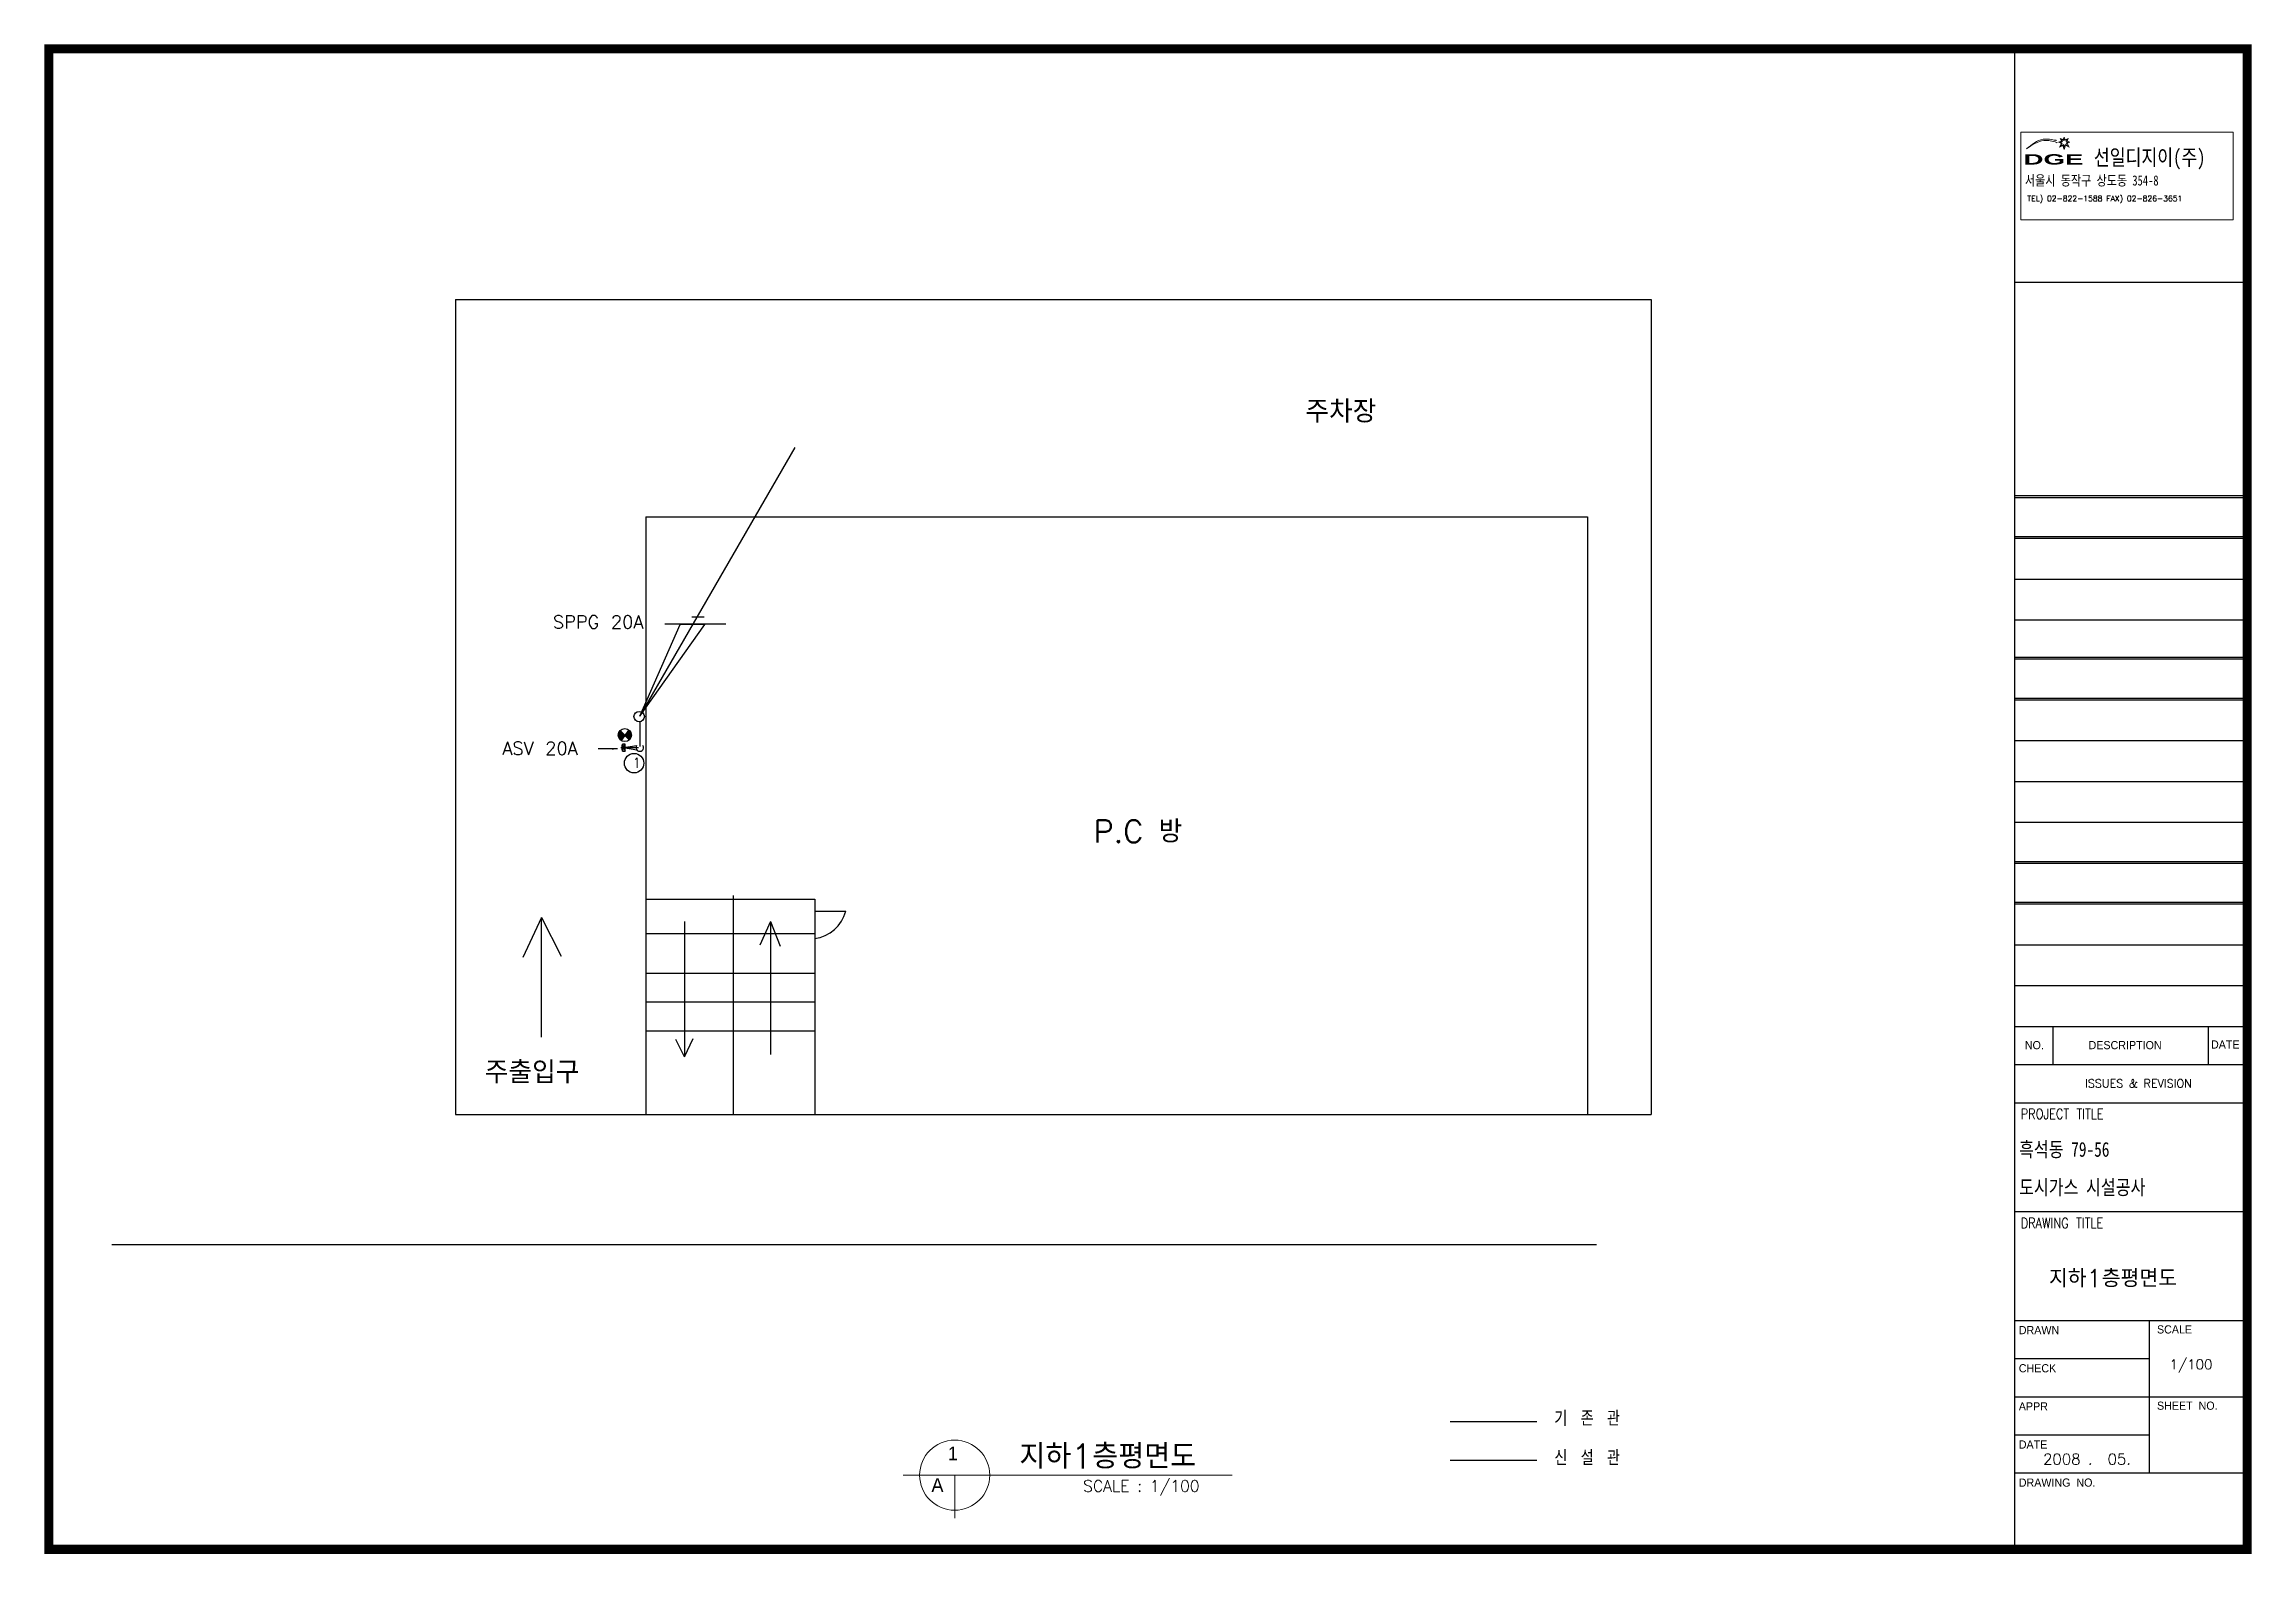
# Model space of a CAD drawing. Header units: millimetres. Extents: x 100533 to 409130, y -298132 to -52366.
# Drawn here: x 327227 to 367853, y -113256 to -85461 of the extents above; entities that cross this region are included whole.
import ezdxf
from ezdxf.enums import TextEntityAlignment as Align

# ---------------------------------------------------------------- set-up
doc = ezdxf.new("R2010")
doc.units = ezdxf.units.MM
doc.header["$LTSCALE"] = 600
for name, color, linetype in [('CEL', 7, 'Continuous'), ('GAS', 3, 'Continuous'), ('GTEXT', 2, 'Continuous'), ('신설관', 1, 'Continuous')]:
    doc.layers.add(name, color=color, linetype=linetype)
doc.styles.add('GHS', font='romans', dxfattribs={"bigfont": 'ghs'})
doc.styles.add('HGTXT', font='romans.shx', dxfattribs={"bigfont": 'whgtxt.shx'})
doc.styles.add('HTXTW', font='txt', dxfattribs={"bigfont": 'htxtw'})
doc.styles.add('ROMANS', font='Dotum.ttf', dxfattribs={"height": 250})
doc.styles.get("Standard").update_dxf_attribs({"font": 'txt.shx', "bigfont": 'whgtxt.shx'})
doc.styles.add('STYLE1', font='GungsuhChe.ttf')
doc.styles.add('STYLE2', font='')
doc.styles.get('STYLE2').set_extended_font_data('으뜸체', bold=True)
doc.dimstyles.new('ISO-25', dxfattribs={"dimtxt": 2.5, "dimasz": 100, "dimexe": 1.25, "dimexo": 0.625, "dimtad": 1, "dimtxsty": 'Standard', "dimcen": 2.5, "dimclrd": 2, "dimclre": 2, "dimadec": 0, "dimazin": 0, "dimtfac": 1, "dimtmove": 0, "dimatfit": 3, "dimfxl": 1, "dimarcsym": 0})

msp = doc.modelspace()

# ---------------------------------------------------------------- texts
at = {"lineweight": 9, "style": 'STYLE2', "width": 2}
msp.add_text('DGE', height=190.4, dxfattribs=at).set_placement((363651, -87678))
at = {"style": 'STYLE1', "width": 0.8}
for s, height, p in [('선일디지이(주)', 290.7, (364946, -87692)), ('서울시 동작구 상도동 354-8', 186.67, (363678, -88064)), ('흑석동 79-56', 271.8, (363571, -105945)), ('도시가스 시설공사', 271.8, (363571, -106643))]:
    msp.add_text(s, height=height, dxfattribs=at).set_placement(p)
for s, height, style, p in [('TEL) 02-822-1588 FAX) 02-826-3651', 102.67, 'HGTXT', (363723, -88355)), ('NO.', 150.4, 'ROMANS', (363676, -103965)), ('DESCRIPTION', 150.38, 'ROMANS', (364849, -103965)), ('DATE', 150.4, 'ROMANS', (367102, -103954)), ('ISSUES & REVISION', 150.38, 'GHS', (364785, -104670))]:
    msp.add_text(s, height=height, dxfattribs=dict(style=style)).set_placement(p)
at = {"lineweight": 13, "style": 'HGTXT'}
for s, height, p in [('주출입구', 410.9, (335337, -104596)), ('지하1층평면도', 326.7, (364121, -108347))]:
    msp.add_text(s, height=height, dxfattribs=at).set_placement(p)
at = {"width": 0.8}
for s, p in [('PROJECT TITLE', (363599, -105252)), ('DRAWING TITLE', (363599, -107261))]:
    msp.add_text(s, height=191.15, dxfattribs=at).set_placement(p)
at = {"layer": 'CEL'}
for s, height, style, p in [('DRAWN', 150.4, 'ROMANS', (363565, -109212)), ('SCALE', 150.4, 'ROMANS', (366108, -109199)), ('1/100', 180.5, 'GHS', (366339, -109858)), ('CHECK', 150.4, 'ROMANS', (363565, -109914)), ('APPR', 150.4, 'ROMANS', (363565, -110616)), ('SHEET  NO.', 150.4, 'ROMANS', (366108, -110603)), ('DATE', 150.4, 'ROMANS', (363565, -111318)), ('DRAWING  NO.', 150.38, 'ROMANS', (363565, -112019))]:
    msp.add_text(s, height=height, dxfattribs=dict(at, style=style)).set_placement(p)
at = {"layer": 'CEL', "style": 'GHS'}
msp.add_text('2008 .  05. ', height=200.51, dxfattribs=at).set_placement((364889, -111512), align=Align.MIDDLE_CENTER)
at = {"layer": 'GTEXT', "lineweight": 13, "style": 'HGTXT'}
for s, height, p in [('주차장', 410.9, (350439, -92430)), ('P.C 방', 410.9, (346538, -100161)), (' 지하1층평면도', 451.6, (344864, -111686)), ('SCALE : 1/100', 209.02, (346348, -112111))]:
    msp.add_text(s, height=height, dxfattribs=at).set_placement(p)
at = {"layer": 'GTEXT', "ltscale": 0.2, "style": 'HTXTW'}
for s, height, p in [('SPPG 20A  ', 240, (336590, -96220)), ('ASV 20A', 240, (335659, -98544)), ('1', 184, (338054, -98782)), ('기 존 관', 274.3, (355018, -110900)), ('신 설 관', 274.3, (355018, -111625))]:
    msp.add_text(s, height=height, dxfattribs=at).set_placement(p)
at = {"layer": 'GTEXT', "lineweight": 5, "style": 'ROMANS'}
for s, p in [('1', (343859, -111533)), ('A', (343556, -112115))]:
    msp.add_text(s, height=252, dxfattribs=at).set_placement(p)

# ---------------------------------------------------------------- linework, layer by layer
at = {"lineweight": 9}
for p, q in [((364351, -87247), (364295, -87269)), ((364295, -87269), (364350, -87290)), ((364350, -87290), (364314, -87358)), ((364314, -87358), (364377, -87325)), ((364327, -87271), (364366, -87256)), ((364365, -87286), (364327, -87271)), ((364328, -87196), (364383, -87220)), ((364328, -87196), (364351, -87247)), ((364341, -87333), (364365, -87286)), ((364385, -87310), (364341, -87333)), ((364350, -87220), (364366, -87256)), ((364350, -87220), (364389, -87237)), ((364377, -87325), (364401, -87401)), ((364401, -87172), (364383, -87220)), ((364401, -87364), (364385, -87310)), ((364389, -87237), (364401, -87204)), ((364420, -87221), (364401, -87172)), ((364401, -87204), (364414, -87238)), ((364418, -87310), (364401, -87364)), ((364401, -87401), (364426, -87324)), ((364414, -87238), (364454, -87220)), ((364463, -87333), (364418, -87310)), ((364476, -87196), (364420, -87221)), ((364426, -87324), (364490, -87358)), ((364454, -87220), (364437, -87258)), ((364437, -87258), (364472, -87271)), ((364472, -87271), (364438, -87284)), ((364438, -87284), (364463, -87333)), ((364452, -87250), (364476, -87196)), ((364502, -87269), (364452, -87250)), ((364453, -87287), (364502, -87269)), ((364490, -87358), (364453, -87287))]:
    msp.add_line(p, q, dxfattribs=at)
for p, q in [((334797, -90165), (334797, -105165)), ((334797, -90165), (356797, -90165)), ((356797, -90165), (356797, -105165)), ((338297, -94165), (338297, -105165)), ((338297, -94165), (355628, -94165)), ((355628, -94165), (355628, -105165)), ((339915, -105165), (339915, -101138)), ((336381, -101542), (336035, -102276)), ((336381, -103744), (336381, -101542)), ((336381, -101542), (336743, -102251)), ((338297, -101205), (341408, -101205)), ((341405, -101421), (341979, -101421)), ((341408, -101205), (341408, -105165)), ((338297, -101834), (341408, -101834)), ((339010, -101614), (339010, -104105)), ((340594, -101614), (340396, -102049)), ((340594, -101614), (340594, -104065)), ((340594, -101614), (340772, -102069)), ((338297, -102564), (341408, -102564)), ((338297, -103094), (341408, -103094)), ((363488, -102794), (367790, -102794)), ((363488, -103546), (367768, -103546)), ((363488, -103546), (367768, -103546)), ((364190, -103546), (364190, -104248)), ((367052, -103546), (367052, -104248)), ((338297, -103624), (341408, -103624)), ((339010, -104105), (338852, -103789)), ((339010, -104105), (339169, -103769)), ((363488, -104248), (367768, -104248)), ((334797, -105165), (356797, -105165)), ((363488, -104950), (367768, -104950)), ((328474, -107559), (355791, -107559))]:
    msp.add_line(p, q)
msp.add_lwpolyline([(363602, -87079), (367507, -87079), (367507, -88697), (363602, -88697)], close=True, dxfattribs=at)
msp.add_arc((341319, -101254), 680, 277.2822, 345.7938)
for points, start_tangent in [([(363704, -87391), (364013, -87213), (364247, -87232), (364257, -87234)], (0.67369, 0.739014)), ([(363706, -87389), (364028, -87235), (364259, -87272), (364270, -87276)], (0.729434, 0.684052))]:
    msp.add_spline(points, degree=3, dxfattribs=dict(at, start_tangent=start_tangent))
at = {"layer": 'CEL'}
for p, q in [((363488, -85547), (363488, -113171)), ((363488, -89844), (367768, -89844)), ((363488, -93773), (367790, -93773)), ((363488, -93806), (367790, -93806)), ((363488, -94525), (367790, -94525)), ((363488, -94558), (367790, -94558)), ((363488, -95310), (367790, -95310)), ((363488, -96062), (367790, -96062)), ((363488, -96747), (367790, -96747)), ((363488, -96780), (367790, -96780)), ((363488, -97502), (367790, -97502)), ((363488, -97532), (367790, -97532)), ((363488, -98284), (367790, -98284)), ((363488, -99036), (367790, -99036)), ((363488, -99787), (367790, -99787)), ((363488, -100509), (367790, -100509)), ((363488, -100539), (367790, -100539)), ((363488, -101261), (367790, -101261)), ((363488, -101291), (367790, -101291)), ((363488, -102043), (367790, -102043)), ((363488, -106955), (367768, -106955)), ((363488, -108960), (367768, -108960)), ((365972, -111767), (365972, -108960)), ((363488, -109662), (365972, -109662)), ((363488, -110364), (367768, -110364)), ((363488, -111065), (365972, -111065)), ((363488, -111767), (367768, -111767))]:
    msp.add_line(p, q, dxfattribs=at)
at = {"layer": 'CEL', "const_width": 170}
msp.add_lwpolyline([(327313, -113171), (367768, -113171), (367768, -85547), (327313, -85547)], close=True, dxfattribs=at)
at = {"layer": 'GAS'}
for p, q in [((338191, -97936), (338191, -98393)), ((353099, -110817), (354693, -110817))]:
    msp.add_line(p, q, dxfattribs=at)
at = {"layer": 'GTEXT'}
for p, q in [((341040, -92889), (338188, -97829)), ((338187, -97831), (338932, -96147)), ((338187, -97831), (339387, -96147)), ((339771, -96141), (338652, -96141)), ((339387, -96147), (338932, -96147)), ((339372, -96009), (339148, -96009)), ((337792, -98167), (337843, -98117)), ((337792, -98182), (337850, -98124)), ((337792, -98195), (337857, -98131)), ((337865, -98251), (337792, -98178)), ((337859, -98259), (337792, -98193)), ((337870, -98243), (337793, -98165)), ((337794, -98207), (337863, -98138)), ((337876, -98235), (337795, -98154)), ((337853, -98267), (337795, -98209)), ((337796, -98150), (337836, -98110)), ((337797, -98218), (337870, -98145)), ((337882, -98227), (337798, -98143)), ((337801, -98228), (337877, -98152)), ((337888, -98219), (337802, -98133)), ((337847, -98275), (337802, -98230)), ((337804, -98128), (337829, -98103)), ((337805, -98238), (337884, -98159)), ((337894, -98211), (337806, -98124)), ((337810, -98247), (337891, -98166)), ((337900, -98203), (337812, -98115)), ((337816, -98255), (337898, -98173)), ((337906, -98195), (337818, -98107)), ((337822, -98263), (337905, -98180)), ((337886, -98161), (337824, -98099)), ((337825, -98098), (337994, -98272)), ((337829, -98270), (337912, -98187)), ((337837, -98276), (337873, -98240)), ((337988, -98086), (337843, -98281)), ((337995, -98271), (337912, -98187)), ((337914, -98185), (338001, -98098)), ((337918, -98194), (338007, -98106)), ((338002, -98264), (337918, -98179)), ((338009, -98256), (337924, -98171)), ((337925, -98201), (338013, -98114)), ((338015, -98248), (337930, -98164)), ((337932, -98209), (338019, -98122)), ((338020, -98239), (337936, -98156)), ((337939, -98216), (338023, -98131)), ((338024, -98230), (337942, -98148)), ((337946, -98223), (338027, -98141)), ((338028, -98220), (337948, -98140)), ((337953, -98230), (338031, -98152)), ((338031, -98209), (337954, -98132)), ((337955, -98130), (337994, -98091)), ((338033, -98197), (337960, -98124)), ((337960, -98237), (338033, -98164)), ((338034, -98184), (337966, -98116)), ((337967, -98244), (338034, -98176)), ((338034, -98170), (337972, -98108)), ((337973, -98251), (338034, -98190)), ((338031, -98153), (337978, -98100)), ((337980, -98258), (338032, -98206)), ((338023, -98132), (337984, -98092)), ((337987, -98265), (338026, -98226)), ((337994, -98272), (338003, -98263)), ((337840, -98413), (338166, -98413)), ((337863, -98452), (337863, -98370)), ((337870, -98475), (337870, -98351)), ((337870, -98351), (337917, -98475)), ((337870, -98475), (337917, -98351)), ((337917, -98351), (337870, -98351)), ((337870, -98475), (337917, -98475)), ((337887, -98413), (338131, -98372)), ((337887, -98413), (338131, -98454)), ((337917, -98475), (337917, -98351))]:
    msp.add_line(p, q, dxfattribs=at)
at = {"layer": 'GTEXT', "lineweight": 13}
for p, q in [((343037, -111807), (347894, -111807)), ((343983, -111807), (343983, -112599)), ((344149, -111807), (349089, -111807))]:
    msp.add_line(p, q, dxfattribs=at)
at = {"layer": 'GTEXT', "lineweight": 9}
msp.add_line((347894, -111807), (348001, -111807), dxfattribs=at)
at = {"layer": 'GTEXT'}
for centre, radius in [((338177, -97841), 96.2), ((337913, -98182), 121)]:
    msp.add_circle(centre, radius, dxfattribs=at)
at = {"layer": 'GTEXT', "ltscale": 0.2}
msp.add_circle((338083, -98699), 179, dxfattribs=at)
at = {"layer": 'GTEXT', "lineweight": 13}
msp.add_circle((343983, -111807), 645, dxfattribs=at)
at = {"layer": 'GTEXT'}
msp.add_arc((338187, -98412), 69.1, 147.3167, 32.6833, dxfattribs=at)
at = {"layer": '신설관'}
msp.add_line((353099, -111530), (354693, -111530), dxfattribs=at)

msp.set_redraw_order([(e.dxf.handle, doc.entitydb.next_handle()) for e in msp.query("TEXT MTEXT ATTDEF DIMENSION ARC_DIMENSION")])  # texts and dimensions are drawn at this point

# ---------------------------------------------------------------- leaders
at = {"layer": 'GAS'}
msp.add_leader([(337779, -98436), (337420, -98436)], dimstyle='ISO-25', override={"dimgap": 0.625, "dimtad": 0}, dxfattribs=at)

doc.saveas('drawing.dxf')
